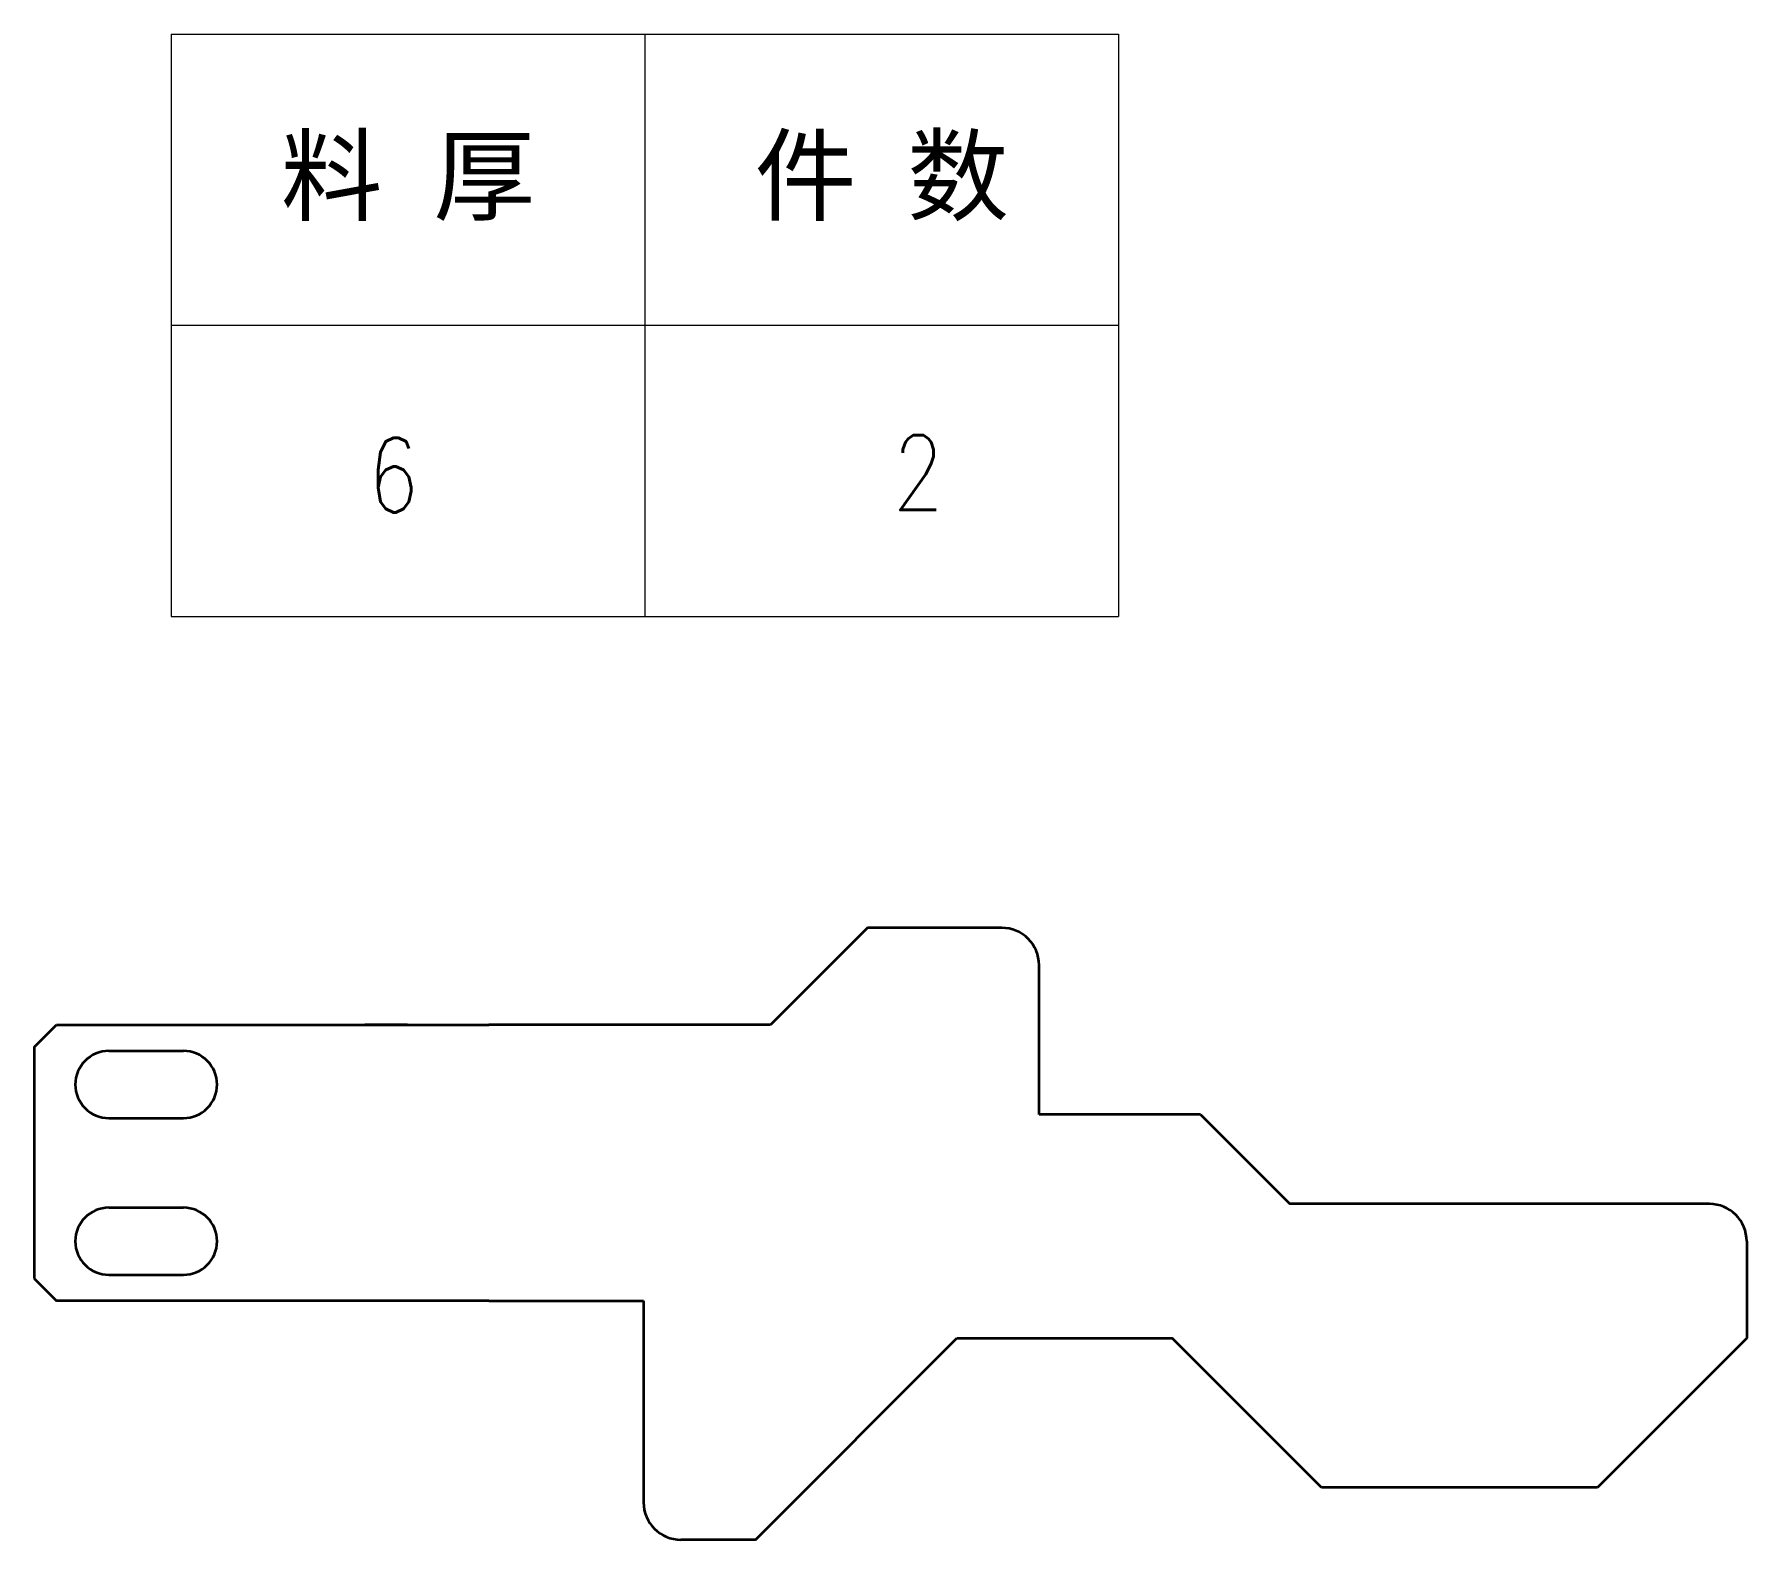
# Model space of a CAD drawing. Header units: millimetres. Extents: x 151684 to 153209, y -40906 to -39954.
# Drawn here: x 152272.5 to 152502, y -40155.6 to -39953.8 of the extents above; entities that cross this region are included whole.
import ezdxf
from ezdxf.enums import TextEntityAlignment as Align

# ---------------------------------------------------------------- set-up
doc = ezdxf.new("R2010")
doc.units = ezdxf.units.MM
doc.header["$LTSCALE"] = 0.5
doc.layers.add('细实线', color=3, linetype='Continuous', lineweight=18)
doc.styles.add('DIM', font='romans.shx', dxfattribs={"width": 0.8, "bigfont": 'bigfont.shx'})
doc.styles.get("Standard").update_dxf_attribs({"font": 'simplex.shx'})

# ---------------------------------------------------------------- blocks, each defined once
blk = doc.blocks.new('*T78')
at = {"color": 0, "linetype": 'ByBlock', "lineweight": -2, "transparency": 16777216}
for p, q in [((0, 0), (127, 0)), ((0, 0), (0, -78)), ((63.5, 0), (63.5, -78)), ((127, 0), (127, -78)), ((0, -39), (127, -39)), ((0, -78), (127, -78))]:
    blk.add_line(p, q, dxfattribs=at)
at = {"color": 0, "transparency": 16777216, "char_height": 10, "width": 60.5, "attachment_point": 5}
for s, insert in [('{\\fSimSun|b0|i0|c134|p2;料 厚}', (31.75, -19.5)), ('{\\fSimSun|b0|i0|c134|p2;件 数}', (95.25, -19.5))]:
    blk.add_mtext(s, dxfattribs=dict(at, insert=insert))
blk = doc.blocks.new('拆图参数')
blk.add_blockref('*T78', (-63.5, 78))
at = {"style": 'DIM', "width": 0.8}
blk.add_attdef('6', text='', height=10, dxfattribs=at).set_placement((-37.13, 18.91), align=Align.MIDDLE_LEFT)
blk.add_attdef('1', text='', height=10, dxfattribs=at).set_placement((36.65, 19.27), align=Align.MIDDLE_CENTER)

msp = doc.modelspace()

# ---------------------------------------------------------------- linework, layer by layer
at = {"color": 7, "lineweight": 35, "ltscale": 0.459619}
msp.add_line((152384.122, -40073.568), (152371.122, -40086.568), dxfattribs=at)
at = {"color": 7, "lineweight": 35, "ltscale": 0.45}
msp.add_line((152402.122, -40073.568), (152384.122, -40073.568), dxfattribs=at)
at = {"color": 7, "lineweight": 35}
for p, q in [((152407.122, -40098.568), (152407.122, -40078.568)), ((152371.122, -40086.568), (152333.383, -40086.568)), ((152428.752, -40098.568), (152407.122, -40098.568)), ((152496.965, -40110.568), (152440.752, -40110.568)), ((152333.383, -40123.568), (152354.122, -40123.568)), ((152354.122, -40123.568), (152354.122, -40150.568)), ((152369.122, -40155.568), (152396.122, -40128.568)), ((152396.122, -40128.568), (152424.98, -40128.568)), ((152444.98, -40148.568), (152424.98, -40128.568)), ((152501.965, -40128.568), (152481.965, -40148.568)), ((152481.965, -40148.568), (152444.98, -40148.568))]:
    msp.add_line(p, q, dxfattribs=at)
at = {"color": 7, "lineweight": 35, "ltscale": 0.27295}
for p, q in [((152272.465, -40089.568), (152275.465, -40086.568)), ((152275.465, -40086.568), (152333.383, -40086.568)), ((152272.465, -40089.568), (152272.465, -40120.568)), ((152282.465, -40090.068), (152292.465, -40090.068)), ((152282.465, -40099.068), (152292.465, -40099.068)), ((152282.465, -40111.068), (152292.465, -40111.068)), ((152272.465, -40120.568), (152275.465, -40123.568)), ((152282.465, -40120.068), (152292.465, -40120.068)), ((152333.383, -40123.568), (152275.465, -40123.568))]:
    msp.add_line(p, q, dxfattribs=at)
at = {"color": 7, "lineweight": 35, "ltscale": 0.141885}
msp.add_line((152322.465, -40086.568), (152316.79, -40086.568), dxfattribs=at)
at = {"color": 7, "lineweight": 35, "ltscale": 0.424264}
msp.add_line((152428.752, -40098.568), (152440.752, -40110.568), dxfattribs=at)
at = {"color": 7, "lineweight": 35, "ltscale": 0.325}
msp.add_line((152501.965, -40115.568), (152501.965, -40128.568), dxfattribs=at)
at = {"color": 7, "lineweight": 35, "ltscale": 0.097495}
msp.add_line((152320.69, -40123.568), (152316.79, -40123.568), dxfattribs=at)
at = {"color": 7, "lineweight": 35, "ltscale": 0.044389}
msp.add_line((152322.465, -40123.568), (152320.69, -40123.568), dxfattribs=at)
at = {"color": 7, "lineweight": 35, "ltscale": 0.25}
msp.add_line((152369.122, -40155.568), (152359.122, -40155.568), dxfattribs=at)
at = {"color": 7, "lineweight": 35}
for centre, start, end in [((152402.122, -40078.568), 0, 90), ((152496.965, -40115.568), 0, 90), ((152359.122, -40150.568), 180, 270)]:
    msp.add_arc(centre, 5, start, end, dxfattribs=at)
at = {"color": 7, "lineweight": 35, "ltscale": 0.27295}
for centre, start, end in [((152282.465, -40094.568), 90, 270), ((152292.465, -40094.568), 270, 90), ((152282.465, -40115.568), 90, 270), ((152292.465, -40115.568), 270, 90)]:
    msp.add_arc(centre, 4.5, start, end, dxfattribs=at)

# ---------------------------------------------------------------- block references
at = {"layer": '细实线'}
msp.add_blockref('拆图参数', (152354.292, -40031.83), dxfattribs=at).add_auto_attribs({'1': '2', '6': '6'})

doc.saveas('drawing.dxf')
